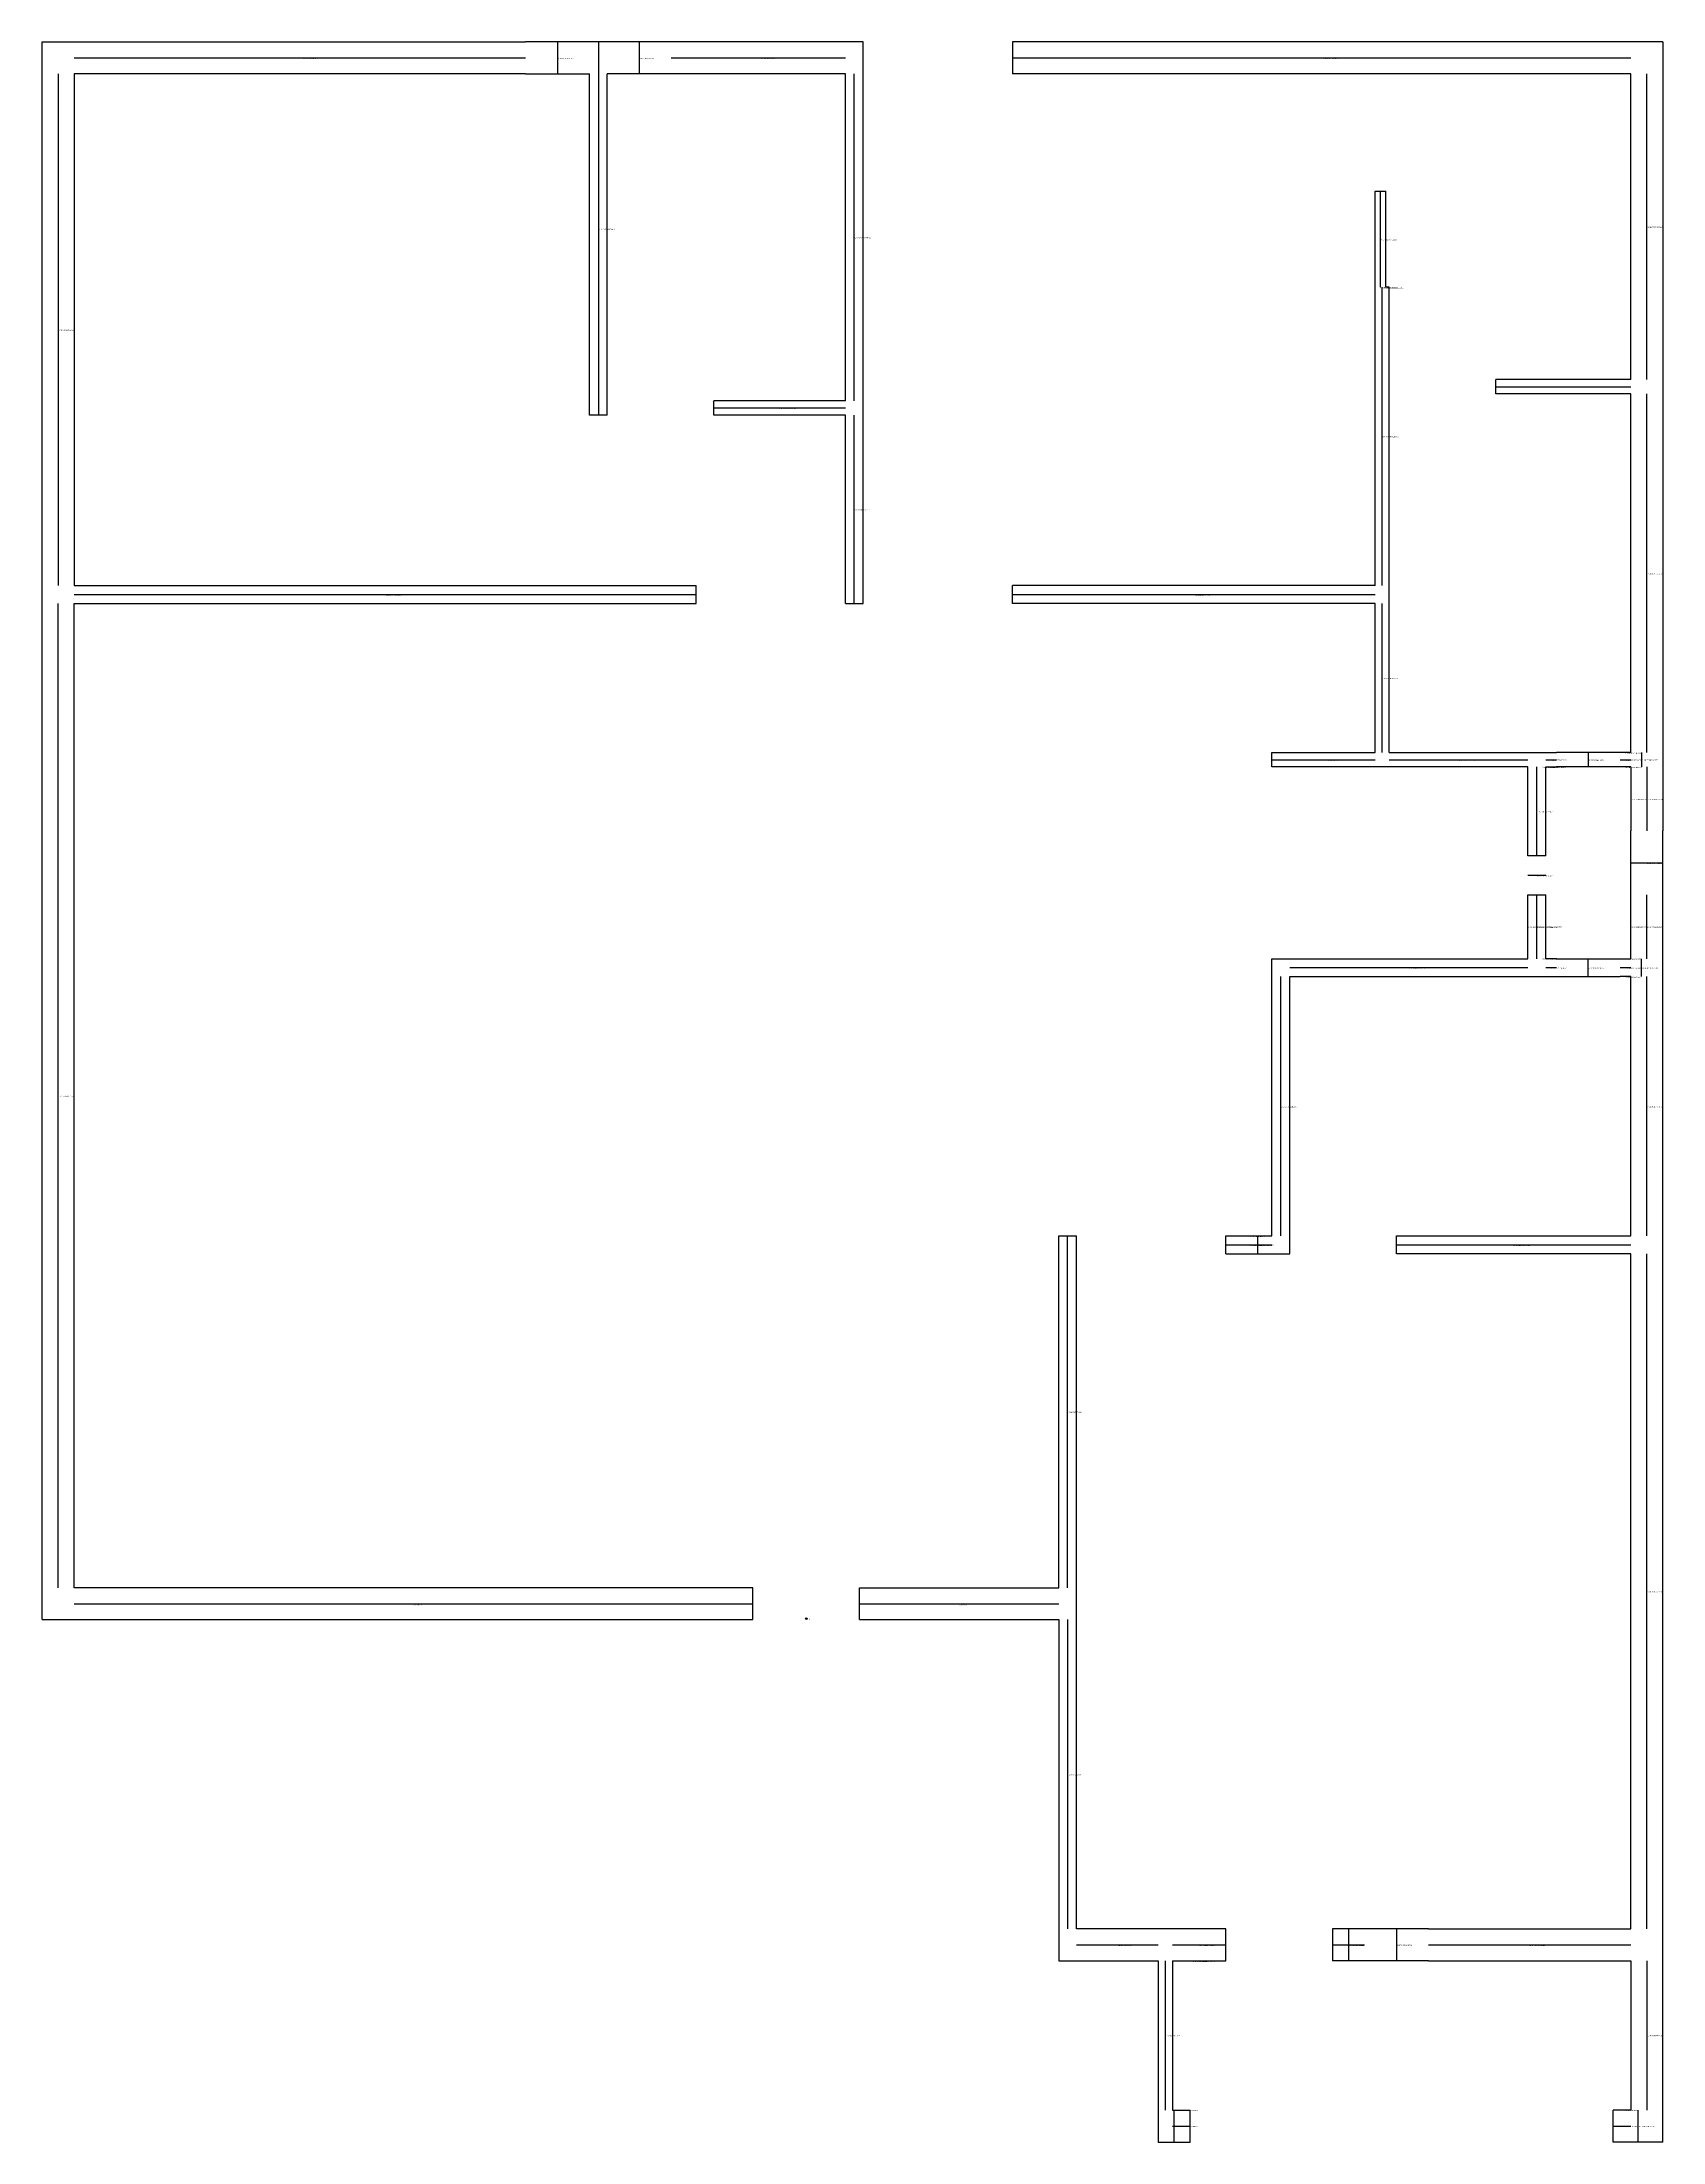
# Model space of a CAD drawing. Header units: metres. Extents: x 328 to 784, y 390 to 981.
import ezdxf

# ---------------------------------------------------------------- set-up
doc = ezdxf.new("R2010")
doc.units = ezdxf.units.M

msp = doc.modelspace()

# ---------------------------------------------------------------- linework, layer by layer
at = {"layer": 'centrelines'}
for p, q in [((337, 976.5), (464, 976.5)), ((473, 981), (473, 972)), ((484.5, 981), (484.5, 876)), ((496, 981), (496, 972)), ((505, 976.5), (554, 976.5)), ((601, 976.5), (775, 976.5)), ((332.5, 972), (332.5, 828)), ((556.5, 880), (556.5, 972)), ((779.5, 886), (779.5, 972)), ((704.5, 912), (704.5, 939)), ((704.5, 912), (704.5, 912)), ((705, 828), (705, 912)), ((705, 912), (705, 912)), ((706.5, 912), (706.5, 912)), ((737, 884), (775, 884)), ((779.5, 781), (779.5, 882)), ((517, 878), (554, 878)), ((556.5, 823), (556.5, 876)), ((332.5, 546), (332.5, 823)), ((337, 825.5), (512, 825.5)), ((601, 825.5), (703, 825.5)), ((705, 781), (705, 823)), ((763, 781), (763, 777)), ((773.5, 781), (773.5, 781)), ((778, 781), (778, 777)), ((674, 779), (703, 779)), ((707, 779), (746, 779)), ((748.5, 752), (748.5, 777)), ((750, 777), (750, 777)), ((751, 779), (754, 779)), ((752.5, 777), (752.5, 777)), ((772, 779), (775, 779)), ((773.5, 777), (773.5, 777)), ((779.5, 777), (779.5, 759)), ((775, 768), (775, 768)), ((746, 746.5), (751, 746.5)), ((775, 750), (784, 750)), ((748.5, 723), (748.5, 741)), ((779.5, 723), (779.5, 741)), ((746, 732), (746, 732)), ((751, 732), (751, 732)), ((775, 732), (775, 732)), ((750, 723), (750, 723)), ((752.5, 723), (752.5, 723)), ((763, 718), (763, 723)), ((773.5, 723), (773.5, 723)), ((778, 718), (778, 723)), ((676.5, 645), (676.5, 718)), ((679, 720.5), (746, 720.5)), ((751, 720.5), (754, 720.5)), ((772, 720.5), (775, 720.5)), ((773.5, 718), (773.5, 718)), ((779.5, 645), (779.5, 718)), ((616.5, 546), (616.5, 645)), ((667.5, 645), (667.5, 645)), ((670, 640), (670, 645)), ((661, 642.5), (674, 642.5)), ((709, 642.5), (775, 642.5)), ((779.5, 450), (779.5, 640)), ((337, 541.5), (528, 541.5)), ((558, 541.5), (614, 541.5)), ((616.5, 537), (616.5, 450)), ((695.5, 450), (695.5, 441)), ((709, 450), (709, 441)), ((619, 445.5), (642, 445.5)), ((646, 445.5), (661, 445.5)), ((691, 445.5), (700, 445.5)), ((718, 445.5), (775, 445.5)), ((644, 441), (644, 399)), ((651.5, 441), (651.5, 441)), ((653.5, 441), (653.5, 441)), ((779.5, 441), (779.5, 399)), ((646.5, 390), (646.5, 399)), ((648.5, 399), (648.5, 399)), ((772.5, 399), (772.5, 399)), ((777, 390), (777, 399)), ((646, 394.5), (651, 394.5)), ((770, 394.5), (775, 394.5))]:
    msp.add_line(p, q, dxfattribs=at)
at = {"layer": 'entity_location'}
msp.add_circle((543.01, 537.29), 0.2, dxfattribs=at)
at = {"layer": 'wall'}
for p, q in [((328, 537), (328, 981)), ((328, 981), (464, 981)), ((482, 981), (464, 981)), ((487, 981), (482, 981)), ((505, 981), (487, 981)), ((559, 981), (505, 981)), ((559, 823), (559, 981)), ((784, 981), (601, 981)), ((601, 981), (601, 972)), ((784, 981), (784, 759)), ((464, 972), (337, 972)), ((337, 972), (337, 828)), ((464, 972), (482, 972)), ((482, 876), (482, 972)), ((505, 972), (487, 972)), ((487, 876), (487, 972)), ((554, 972), (505, 972)), ((554, 880), (554, 972)), ((775, 972), (601, 972)), ((775, 886), (775, 972)), ((703, 912), (703, 939)), ((703, 939), (706, 939)), ((706, 912), (706, 939)), ((703, 828), (703, 912)), ((707, 912), (706, 912)), ((707, 781), (707, 912)), ((737, 882), (737, 886)), ((775, 886), (737, 886)), ((775, 882), (737, 882)), ((775, 781), (775, 882)), ((487, 876), (482, 876)), ((517, 876), (517, 880)), ((554, 880), (517, 880)), ((554, 876), (517, 876)), ((554, 823), (554, 876)), ((337, 828), (512, 828)), ((512, 823), (512, 828)), ((601, 823), (601, 828)), ((703, 828), (601, 828)), ((337, 546), (337, 823)), ((337, 823), (512, 823)), ((554, 823), (559, 823)), ((703, 823), (601, 823)), ((703, 781), (703, 823)), ((674, 777), (674, 781)), ((674, 781), (703, 781)), ((707, 781), (754, 781)), ((772, 781), (754, 781)), ((775, 781), (772, 781)), ((746, 777), (674, 777)), ((746, 752), (746, 777)), ((751, 752), (751, 777)), ((751, 777), (754, 777)), ((772, 777), (754, 777)), ((775, 777), (772, 777)), ((775, 777), (775, 759)), ((775, 741), (775, 759)), ((784, 741), (784, 759)), ((751, 752), (746, 752)), ((746, 723), (746, 741)), ((746, 741), (751, 741)), ((751, 723), (751, 741)), ((775, 723), (775, 741)), ((784, 390), (784, 741)), ((674, 645), (674, 723)), ((674, 723), (746, 723)), ((754, 723), (751, 723)), ((754, 723), (772, 723)), ((772, 723), (775, 723)), ((679, 640), (679, 718)), ((679, 718), (754, 718)), ((754, 718), (772, 718)), ((775, 718), (772, 718)), ((775, 645), (775, 718)), ((614, 546), (614, 645)), ((614, 645), (619, 645)), ((619, 450), (619, 645)), ((661, 640), (661, 645)), ((661, 645), (674, 645)), ((709, 640), (709, 645)), ((709, 645), (775, 645)), ((661, 640), (679, 640)), ((775, 640), (709, 640)), ((775, 450), (775, 640)), ((528, 546), (337, 546)), ((528, 537), (528, 546)), ((558, 537), (558, 546)), ((558, 546), (614, 546)), ((328, 537), (528, 537)), ((558, 537), (614, 537)), ((614, 537), (614, 441)), ((661, 450), (619, 450)), ((661, 441), (661, 450)), ((700, 450), (691, 450)), ((691, 450), (691, 441)), ((718, 450), (700, 450)), ((718, 450), (775, 450)), ((614, 441), (642, 441)), ((642, 441), (642, 390)), ((646, 441), (661, 441)), ((646, 441), (646, 399)), ((700, 441), (691, 441)), ((718, 441), (700, 441)), ((718, 441), (775, 441)), ((775, 441), (775, 399)), ((646, 399), (651, 399)), ((651, 390), (651, 399)), ((775, 399), (770, 399)), ((770, 390), (770, 399)), ((642, 390), (651, 390)), ((784, 390), (770, 390))]:
    msp.add_line(p, q, dxfattribs=at)

# ---------------------------------------------------------------- texts
at = {"layer": 'centrelines', "char_height": 0.3, "attachment_point": 1}
for s, insert in [('77 446.25563147817365', (400.5, 976.5)), ('75 440.30707445157014', (473, 976.5)), ('73 437.2400838134937', (496, 976.5)), ('74 439.20566400715603', (529.5, 976.5)), ('76 443.01753211516655', (688, 976.5)), ('65 343.72207939451874', (484.5, 928.5)), ('72 421.3353531247012', (779.5, 929)), ('64 342.97109276555784', (556.5, 926)), ('69 408.02398577727814', (704.5, 925.5)), ('68 408.02398577727814', (704.5, 912)), ('70 408.2221376227081', (705, 912)), ('71 408.81968601363053', (706.5, 912)), ('66 358.9205465181302', (332.5, 900)), ('67 397.2873012118112', (756, 884)), ('63 340.70566400715603', (535.5, 878)), ('58 332.79237084412114', (705, 870)), ('37 286.0239933571747', (556.5, 849.5)), ('62 339.5884131580669', (779.5, 831.5)), ('38 289.86907900083145', (424.5, 825.5)), ('44 293.98201174774545', (652, 825.5)), ('41 292.6319013289193', (705, 802)), ('60 335.4376279475708', (773.5, 781)), ('29 274.918506338499', (688.5, 779)), ('40 292.08657915429245', (726.5, 779)), ('51 316.7079809133778', (750, 777)), ('53 318.8757582219298', (752.5, 779)), ('52 318.3475279511563', (752.5, 777)), ('55 325.3531969134835', (763, 779)), ('59 332.95398715142915', (773.5, 779)), ('57 332.54286480247276', (773.5, 777)), ('61 335.67755810021976', (778, 779)), ('47 297.1951210010697', (748.5, 764.5)), ('56 327.17698116758936', (775, 768)), ('54 324.1623684743481', (779.5, 768)), ('39 291.4999558565627', (748.5, 746.5)), ('50 314.7433448091945', (779.5, 750)), ('34 281.2747944771633', (746, 732)), ('30 276.9711382697219', (748.5, 732)), ('36 284.90422384537925', (751, 732)), ('49 302.8695580566358', (775, 732)), ('48 300.6899288742206', (779.5, 732)), ('32 278.0858382971985', (750, 723)), ('33 279.95166875701847', (752.5, 723)), ('45 295.99416416250983', (773.5, 723)), ('22 228.16173911355418', (712.5, 720.5)), ('31 277.1722145034984', (752.5, 720.5)), ('35 284.6935798169315', (763, 720.5)), ('43 293.25934745749674', (773.5, 720.5)), ('42 292.883062975979', (773.5, 718)), ('46 296.43743801902286', (778, 720.5)), ('21 210.68925984216025', (332.5, 684.5)), ('12 171.52338193919005', (676.5, 681.5)), ('25 259.8621745103883', (779.5, 681.5)), ('11 164.61603320963542', (667.5, 645)), ('9 158.082356023189', (667.5, 642.5)), ('10 163.3250903198525', (670, 642.5)), ('19 196.52260976999608', (742, 642.5)), ('3 74.0045133571632', (616.5, 595.5)), ('23 236.49067567674865', (779.5, 545)), ('1 15.587412433807986', (432.5, 541.5)), ('0 15.56945622000174', (586, 541.5)), ('2 73.491265093899', (616.5, 493.5)), ('4 119.16703785097597', (630.5, 445.5)), ('5 137.96115176643158', (653.5, 445.5)), ('15 174.1477539551623', (695.5, 445.5)), ('16 175.7091553243111', (695.5, 445.5)), ('18 187.5452092378131', (709, 445.5)), ('20 197.60550775262357', (746.5, 445.5)), ('7 145.06145543561942', (651.5, 441)), ('8 146.56325786433376', (653.5, 441)), ('6 139.5410897117726', (644, 420)), ('24 255.34376598293497', (779.5, 420)), ('14 173.93563758597202', (648.5, 399)), ('26 267.93897363069874', (772.5, 399)), ('13 172.7299722680798', (646.5, 394.5)), ('17 176.06050570184803', (648.5, 394.5)), ('27 268.16970230774416', (772.5, 394.5)), ('28 271.80316346827715', (777, 394.5))]:
    msp.add_mtext(s, dxfattribs=dict(at, insert=insert))
at = {"layer": 'chosen_line', "color": 3, "char_height": 0.5, "attachment_point": 1}
for insert in [(432.5, 541.5), (586, 541.5)]:
    msp.add_mtext('chosen', dxfattribs=dict(at, insert=insert))
at = {"layer": 'debug', "insert": (543.01, 537.29), "char_height": 0.2, "attachment_point": 1}
msp.add_mtext('543, 537', dxfattribs=at)

doc.saveas('drawing.dxf')
